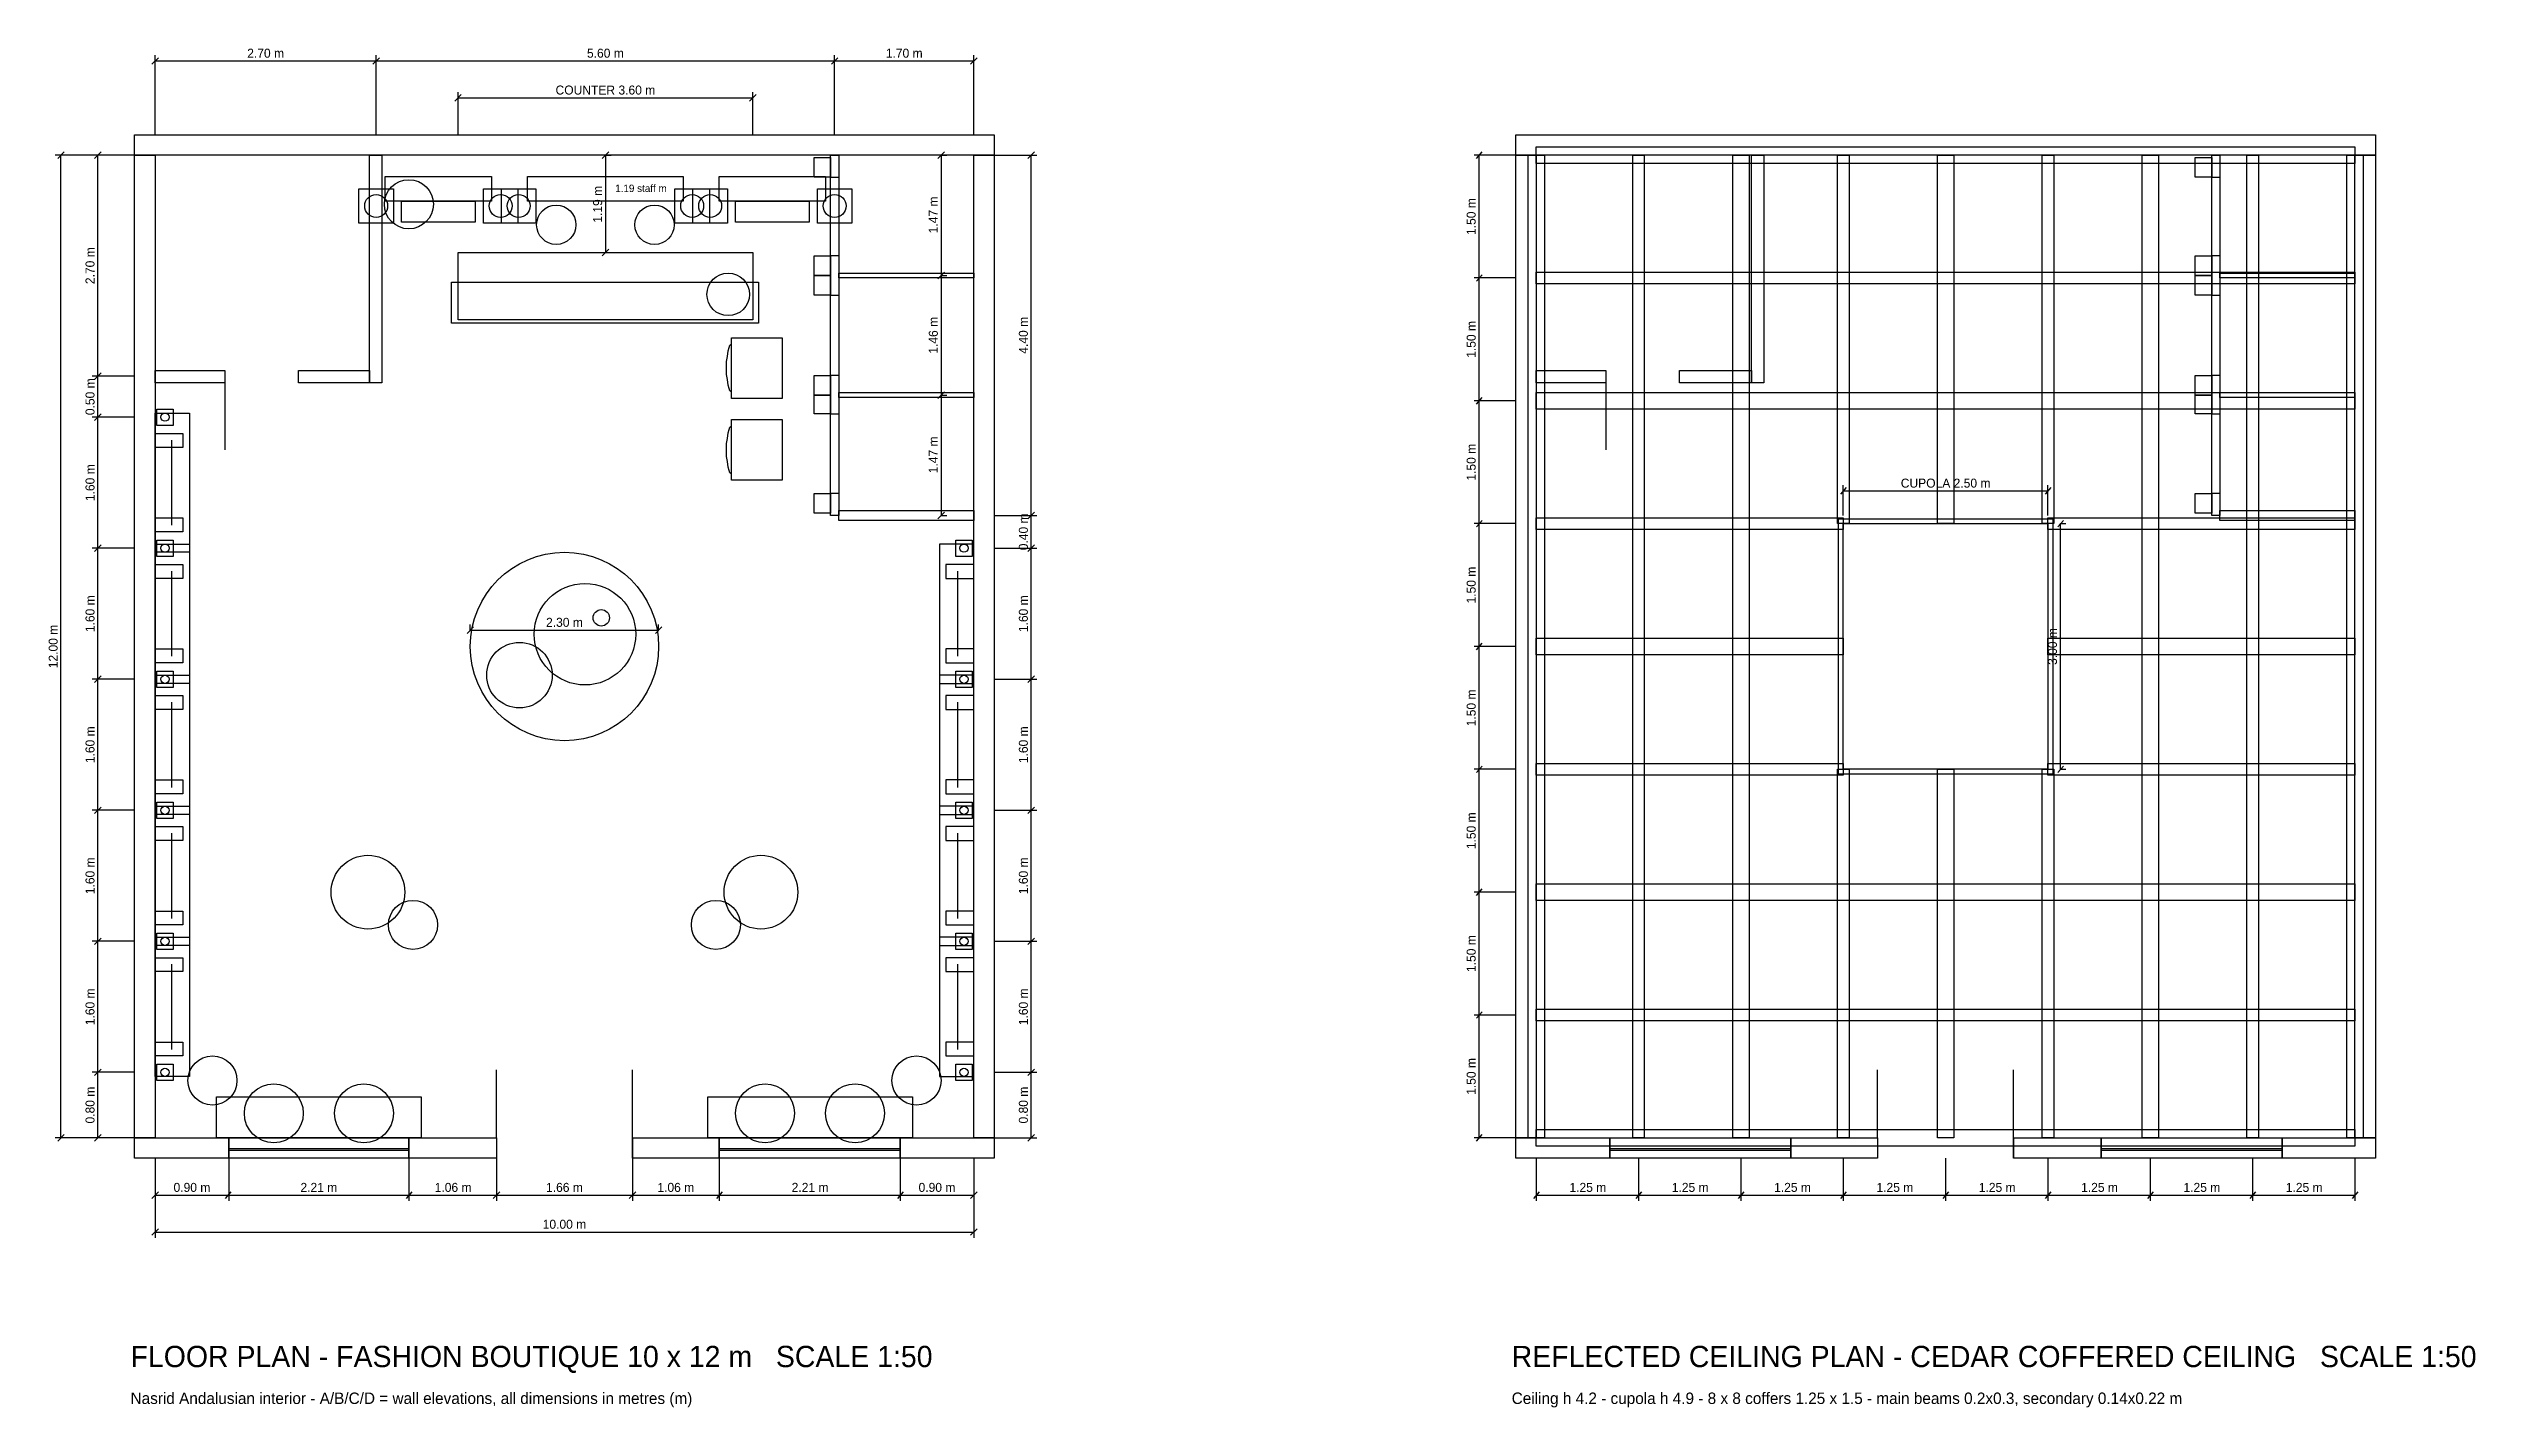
# Model space of a CAD drawing. Header units: metres. Extents: x 1 to 105, y 0 to 17.
# Drawn here: x 0.72 to 30.36, y -0.04 to 16.55 of the extents above; entities that cross this region are included whole.
import ezdxf
from ezdxf.enums import TextEntityAlignment as Align

# ---------------------------------------------------------------- set-up
doc = ezdxf.new("R2010")
doc.units = ezdxf.units.M
for name, color, linetype in [('A-DIM', 3, 'CONTINUOUS'), ('A-GLAZ', 4, 'CONTINUOUS'), ('A-TITLE', 7, 'CONTINUOUS'), ('A-WALL', 7, 'CONTINUOUS'), ('A-WALL-CUT', 7, 'CONTINUOUS'), ('I-CEIL', 30, 'CONTINUOUS'), ('I-FURN', 7, 'CONTINUOUS'), ('I-JOIN', 7, 'CONTINUOUS')]:
    doc.layers.add(name, color=color, linetype=linetype)

msp = doc.modelspace()

# ---------------------------------------------------------------- texts
at = {"layer": 'A-DIM'}
for s, p in [('2.70 m', (3.37, 16.44)), ('5.60 m', (7.52, 16.44)), ('1.70 m', (11.17, 16.44)), ('COUNTER 3.60 m', (7.52, 15.99)), ('CUPOLA 2.50 m', (23.89, 11.19)), ('2.30 m', (7.02, 9.49)), ('0.90 m', (2.47, 2.59)), ('2.21 m', (4.02, 2.59)), ('1.06 m', (5.66, 2.59)), ('1.66 m', (7.02, 2.59)), ('1.06 m', (8.38, 2.59)), ('2.21 m', (10.02, 2.59)), ('0.90 m', (11.57, 2.59)), ('1.25 m', (19.52, 2.59)), ('1.25 m', (20.77, 2.59)), ('1.25 m', (22.02, 2.59)), ('1.25 m', (23.27, 2.59)), ('1.25 m', (24.52, 2.59)), ('1.25 m', (25.77, 2.59)), ('1.25 m', (27.02, 2.59)), ('1.25 m', (28.27, 2.59)), ('10.00 m', (7.02, 2.14))]:
    msp.add_text(s, height=0.11, dxfattribs=at).set_placement(p, align=Align.CENTER)
for s, p in [('1.19 m', (7.48, 14.65)), ('1.47 m', (11.58, 14.52)), ('1.50 m', (18.15, 14.5)), ('2.70 m', (1.28, 13.9)), ('1.46 m', (11.58, 13.05)), ('4.40 m', (12.68, 13.05)), ('1.50 m', (18.15, 13)), ('0.50 m', (1.28, 12.3)), ('1.47 m', (11.58, 11.59)), ('1.50 m', (18.15, 11.5)), ('1.60 m', (1.28, 11.25)), ('0.40 m', (12.68, 10.65)), ('1.50 m', (18.15, 10)), ('1.60 m', (1.28, 9.65)), ('1.60 m', (12.68, 9.65)), ('12.00 m', (0.83, 9.25)), ('3.00 m', (25.25, 9.25)), ('1.50 m', (18.15, 8.5)), ('1.60 m', (1.28, 8.05)), ('1.60 m', (12.68, 8.05)), ('1.50 m', (18.15, 7)), ('1.60 m', (1.28, 6.45)), ('1.60 m', (12.68, 6.45)), ('1.50 m', (18.15, 5.5)), ('1.60 m', (1.28, 4.85)), ('1.60 m', (12.68, 4.85)), ('1.50 m', (18.15, 4)), ('0.80 m', (1.28, 3.65)), ('0.80 m', (12.68, 3.65))]:
    msp.add_text(s, height=0.11, rotation=90, dxfattribs=at).set_placement(p, align=Align.CENTER)
msp.add_text('1.19 staff m', height=0.09, dxfattribs=at).set_placement((7.64, 14.8))
at = {"layer": 'A-TITLE'}
for s, height, p in [('FLOOR PLAN - FASHION BOUTIQUE 10 x 12 m   SCALE 1:50', 0.26, (1.72, 0.45)), ('REFLECTED CEILING PLAN - CEDAR COFFERED CEILING   SCALE 1:50', 0.26, (18.59, 0.45)), ('Nasrid Andalusian interior - A/B/C/D = wall elevations, all dimensions in metres (m)', 0.14, (1.72, 0)), ('Ceiling h 4.2 - cupola h 4.9 - 8 x 8 coffers 1.25 x 1.5 - main beams 0.2x0.3, secondary 0.14x0.22 m', 0.14, (18.59, 0))]:
    msp.add_text(s, height=height, dxfattribs=at).set_placement(p)

# ---------------------------------------------------------------- linework, layer by layer
at = {"layer": 'A-DIM'}
for p, q in [((1.98, 16.36), (2.06, 16.44)), ((2.02, 15.5), (2.02, 16.47)), ((2.02, 16.4), (4.72, 16.4)), ((4.68, 16.36), (4.76, 16.44)), ((4.68, 16.36), (4.76, 16.44)), ((4.72, 15.5), (4.72, 16.47)), ((4.72, 15.5), (4.72, 16.47)), ((4.72, 16.4), (10.32, 16.4)), ((10.28, 16.36), (10.36, 16.44)), ((10.28, 16.36), (10.36, 16.44)), ((10.32, 15.5), (10.32, 16.47)), ((10.32, 15.5), (10.32, 16.47)), ((10.32, 16.4), (12.02, 16.4)), ((11.98, 16.36), (12.06, 16.44)), ((12.02, 15.5), (12.02, 16.47)), ((5.72, 15.5), (5.72, 16.02)), ((9.32, 15.5), (9.32, 16.02)), ((5.68, 15.91), (5.76, 15.99)), ((5.72, 15.95), (9.32, 15.95)), ((9.28, 15.91), (9.36, 15.99)), ((1.77, 15.25), (0.8, 15.25)), ((0.83, 15.21), (0.91, 15.29)), ((0.87, 3.25), (0.87, 15.25)), ((1.77, 15.25), (1.25, 15.25)), ((1.28, 15.21), (1.36, 15.29)), ((1.32, 12.55), (1.32, 15.25)), ((7.48, 15.21), (7.56, 15.29)), ((7.52, 15.25), (7.59, 15.25)), ((7.52, 15.25), (7.52, 14.06)), ((11.58, 15.21), (11.66, 15.29)), ((11.62, 15.25), (11.69, 15.25)), ((11.62, 15.25), (11.62, 13.78)), ((12.27, 15.25), (12.79, 15.25)), ((12.68, 15.21), (12.76, 15.29)), ((12.72, 10.85), (12.72, 15.25)), ((18.64, 15.25), (18.13, 15.25)), ((18.16, 15.21), (18.23, 15.29)), ((18.19, 15.25), (18.19, 13.75)), ((7.48, 14.02), (7.56, 14.1)), ((7.52, 14.06), (7.59, 14.06)), ((11.58, 13.74), (11.66, 13.82)), ((11.58, 13.74), (11.66, 13.82)), ((11.62, 13.78), (11.69, 13.78)), ((11.62, 13.78), (11.62, 12.32)), ((11.62, 13.78), (11.69, 13.78)), ((18.64, 13.75), (18.13, 13.75)), ((18.64, 13.75), (18.13, 13.75)), ((18.16, 13.71), (18.23, 13.79)), ((18.16, 13.71), (18.23, 13.79)), ((18.19, 13.75), (18.19, 12.25)), ((1.77, 12.55), (1.25, 12.55)), ((1.77, 12.55), (1.25, 12.55)), ((1.28, 12.51), (1.36, 12.59)), ((1.28, 12.51), (1.36, 12.59)), ((1.32, 12.05), (1.32, 12.55)), ((11.58, 12.28), (11.66, 12.36)), ((11.58, 12.28), (11.66, 12.36)), ((11.62, 12.32), (11.69, 12.32)), ((11.62, 12.32), (11.62, 10.85)), ((11.62, 12.32), (11.69, 12.32)), ((18.64, 12.25), (18.13, 12.25)), ((18.64, 12.25), (18.13, 12.25)), ((18.16, 12.21), (18.23, 12.29)), ((18.16, 12.21), (18.23, 12.29)), ((18.19, 12.25), (18.19, 10.75)), ((1.77, 12.05), (1.25, 12.05)), ((1.77, 12.05), (1.25, 12.05)), ((1.28, 12.01), (1.36, 12.09)), ((1.28, 12.01), (1.36, 12.09)), ((1.32, 10.45), (1.32, 12.05)), ((22.61, 11.11), (22.68, 11.19)), ((22.64, 10.85), (22.64, 11.22)), ((22.64, 11.15), (25.14, 11.15)), ((25.11, 11.11), (25.18, 11.19)), ((25.14, 10.85), (25.14, 11.22)), ((11.58, 10.81), (11.66, 10.89)), ((11.62, 10.85), (11.69, 10.85)), ((12.27, 10.85), (12.79, 10.85)), ((12.27, 10.85), (12.79, 10.85)), ((12.68, 10.81), (12.76, 10.89)), ((12.68, 10.81), (12.76, 10.89)), ((12.72, 10.45), (12.72, 10.85)), ((18.64, 10.75), (18.13, 10.75)), ((18.64, 10.75), (18.13, 10.75)), ((18.16, 10.71), (18.23, 10.79)), ((18.16, 10.71), (18.23, 10.79)), ((18.19, 10.75), (18.19, 9.25)), ((25.26, 10.71), (25.33, 10.79)), ((25.29, 10.75), (25.36, 10.75)), ((25.29, 10.75), (25.29, 7.75)), ((1.77, 10.45), (1.25, 10.45)), ((1.77, 10.45), (1.25, 10.45)), ((1.28, 10.41), (1.36, 10.49)), ((1.28, 10.41), (1.36, 10.49)), ((1.32, 8.85), (1.32, 10.45)), ((12.27, 10.45), (12.79, 10.45)), ((12.27, 10.45), (12.79, 10.45)), ((12.68, 10.41), (12.76, 10.49)), ((12.68, 10.41), (12.76, 10.49)), ((12.72, 8.85), (12.72, 10.45)), ((5.83, 9.41), (5.91, 9.49)), ((5.87, 9.45), (5.87, 9.52)), ((8.13, 9.41), (8.21, 9.49)), ((8.17, 9.45), (8.17, 9.52)), ((5.87, 9.45), (8.17, 9.45)), ((18.64, 9.25), (18.13, 9.25)), ((18.64, 9.25), (18.13, 9.25)), ((18.16, 9.21), (18.23, 9.29)), ((18.16, 9.21), (18.23, 9.29)), ((18.19, 9.25), (18.19, 7.75)), ((1.77, 8.85), (1.25, 8.85)), ((1.77, 8.85), (1.25, 8.85)), ((1.28, 8.81), (1.36, 8.89)), ((1.28, 8.81), (1.36, 8.89)), ((1.32, 7.25), (1.32, 8.85)), ((12.27, 8.85), (12.79, 8.85)), ((12.27, 8.85), (12.79, 8.85)), ((12.68, 8.81), (12.76, 8.89)), ((12.68, 8.81), (12.76, 8.89)), ((12.72, 7.25), (12.72, 8.85)), ((18.64, 7.75), (18.13, 7.75)), ((18.64, 7.75), (18.13, 7.75)), ((18.16, 7.71), (18.23, 7.79)), ((18.16, 7.71), (18.23, 7.79)), ((18.19, 7.75), (18.19, 6.25)), ((25.26, 7.71), (25.33, 7.79)), ((25.29, 7.75), (25.36, 7.75)), ((1.77, 7.25), (1.25, 7.25)), ((1.77, 7.25), (1.25, 7.25)), ((1.28, 7.21), (1.36, 7.29)), ((1.28, 7.21), (1.36, 7.29)), ((1.32, 5.65), (1.32, 7.25)), ((12.27, 7.25), (12.79, 7.25)), ((12.27, 7.25), (12.79, 7.25)), ((12.68, 7.21), (12.76, 7.29)), ((12.68, 7.21), (12.76, 7.29)), ((12.72, 5.65), (12.72, 7.25)), ((18.64, 6.25), (18.13, 6.25)), ((18.64, 6.25), (18.13, 6.25)), ((18.16, 6.21), (18.23, 6.29)), ((18.16, 6.21), (18.23, 6.29)), ((18.19, 6.25), (18.19, 4.75)), ((1.77, 5.65), (1.25, 5.65)), ((1.77, 5.65), (1.25, 5.65)), ((1.28, 5.61), (1.36, 5.69)), ((1.28, 5.61), (1.36, 5.69)), ((1.32, 4.05), (1.32, 5.65)), ((12.27, 5.65), (12.79, 5.65)), ((12.27, 5.65), (12.79, 5.65)), ((12.68, 5.61), (12.76, 5.69)), ((12.68, 5.61), (12.76, 5.69)), ((12.72, 4.05), (12.72, 5.65)), ((18.64, 4.75), (18.13, 4.75)), ((18.64, 4.75), (18.13, 4.75)), ((18.16, 4.71), (18.23, 4.79)), ((18.16, 4.71), (18.23, 4.79)), ((18.19, 4.75), (18.19, 3.25)), ((1.77, 4.05), (1.25, 4.05)), ((1.77, 4.05), (1.25, 4.05)), ((1.28, 4.01), (1.36, 4.09)), ((1.28, 4.01), (1.36, 4.09)), ((1.32, 3.25), (1.32, 4.05)), ((12.27, 4.05), (12.79, 4.05)), ((12.27, 4.05), (12.79, 4.05)), ((12.68, 4.01), (12.76, 4.09)), ((12.68, 4.01), (12.76, 4.09)), ((12.72, 3.25), (12.72, 4.05)), ((0.83, 3.21), (0.91, 3.29)), ((1.28, 3.21), (1.36, 3.29)), ((12.68, 3.21), (12.76, 3.29)), ((18.16, 3.21), (18.23, 3.29)), ((1.77, 3.25), (0.8, 3.25)), ((1.77, 3.25), (1.25, 3.25)), ((2.02, 3), (2.02, 2.03)), ((2.02, 3), (2.02, 2.48)), ((2.92, 3), (2.92, 2.48)), ((2.92, 3), (2.92, 2.48)), ((5.12, 3), (5.12, 2.48)), ((5.12, 3), (5.12, 2.48)), ((6.19, 3), (6.19, 2.48)), ((6.19, 3), (6.19, 2.48)), ((7.85, 3), (7.85, 2.48)), ((7.85, 3), (7.85, 2.48)), ((8.91, 3), (8.91, 2.48)), ((8.91, 3), (8.91, 2.48)), ((11.12, 3), (11.12, 2.48)), ((11.12, 3), (11.12, 2.48)), ((12.02, 3), (12.02, 2.03)), ((12.02, 3), (12.02, 2.48)), ((12.27, 3.25), (12.79, 3.25)), ((18.64, 3.25), (18.13, 3.25)), ((18.89, 3), (18.89, 2.48)), ((20.14, 3), (20.14, 2.48)), ((20.14, 3), (20.14, 2.48)), ((21.39, 3), (21.39, 2.48)), ((21.39, 3), (21.39, 2.48)), ((22.64, 3), (22.64, 2.48)), ((22.64, 3), (22.64, 2.48)), ((23.89, 3), (23.89, 2.48)), ((23.89, 3), (23.89, 2.48)), ((25.14, 3), (25.14, 2.48)), ((25.14, 3), (25.14, 2.48)), ((26.39, 3), (26.39, 2.48)), ((26.39, 3), (26.39, 2.48)), ((27.64, 3), (27.64, 2.48)), ((27.64, 3), (27.64, 2.48)), ((28.89, 3), (28.89, 2.48)), ((1.98, 2.51), (2.06, 2.59)), ((2.02, 2.55), (2.92, 2.55)), ((2.88, 2.51), (2.95, 2.59)), ((2.88, 2.51), (2.95, 2.59)), ((2.92, 2.55), (5.12, 2.55)), ((5.09, 2.51), (5.16, 2.59)), ((5.09, 2.51), (5.16, 2.59)), ((5.12, 2.55), (6.19, 2.55)), ((6.15, 2.51), (6.23, 2.59)), ((6.15, 2.51), (6.23, 2.59)), ((6.19, 2.55), (7.85, 2.55)), ((7.81, 2.51), (7.89, 2.59)), ((7.81, 2.51), (7.89, 2.59)), ((7.85, 2.55), (8.91, 2.55)), ((8.88, 2.51), (8.95, 2.59)), ((8.88, 2.51), (8.95, 2.59)), ((8.91, 2.55), (11.12, 2.55)), ((11.09, 2.51), (11.16, 2.59)), ((11.09, 2.51), (11.16, 2.59)), ((11.12, 2.55), (12.02, 2.55)), ((11.98, 2.51), (12.06, 2.59)), ((18.86, 2.51), (18.93, 2.59)), ((18.89, 2.55), (20.14, 2.55)), ((20.11, 2.51), (20.18, 2.59)), ((20.11, 2.51), (20.18, 2.59)), ((20.14, 2.55), (21.39, 2.55)), ((21.36, 2.51), (21.43, 2.59)), ((21.36, 2.51), (21.43, 2.59)), ((21.39, 2.55), (22.64, 2.55)), ((22.61, 2.51), (22.68, 2.59)), ((22.61, 2.51), (22.68, 2.59)), ((22.64, 2.55), (23.89, 2.55)), ((23.86, 2.51), (23.93, 2.59)), ((23.86, 2.51), (23.93, 2.59)), ((23.89, 2.55), (25.14, 2.55)), ((25.11, 2.51), (25.18, 2.59)), ((25.11, 2.51), (25.18, 2.59)), ((25.14, 2.55), (26.39, 2.55)), ((26.36, 2.51), (26.43, 2.59)), ((26.36, 2.51), (26.43, 2.59)), ((26.39, 2.55), (27.64, 2.55)), ((27.61, 2.51), (27.68, 2.59)), ((27.61, 2.51), (27.68, 2.59)), ((27.64, 2.55), (28.89, 2.55)), ((28.86, 2.51), (28.93, 2.59)), ((1.98, 2.06), (2.06, 2.14)), ((2.02, 2.1), (12.02, 2.1)), ((11.98, 2.06), (12.06, 2.14))]:
    msp.add_line(p, q, dxfattribs=at)
at = {"layer": 'A-GLAZ'}
for p, q in [((6.19, 3.25), (6.19, 4.08)), ((7.85, 3.25), (7.85, 4.08)), ((23.06, 3.25), (23.06, 4.08)), ((24.72, 3.25), (24.72, 4.08)), ((2.92, 3.12), (5.12, 3.12)), ((2.92, 3.1), (5.12, 3.1)), ((8.91, 3.12), (11.12, 3.12)), ((8.91, 3.1), (11.12, 3.1)), ((19.79, 3.12), (22, 3.12)), ((19.79, 3.1), (22, 3.1)), ((25.79, 3.12), (28, 3.12)), ((25.79, 3.1), (28, 3.1))]:
    msp.add_line(p, q, dxfattribs=at)
at = {"layer": 'A-WALL'}
for p, q in [((2.87, 12.55), (2.87, 11.65)), ((19.74, 12.55), (19.74, 11.65)), ((6.19, 3.25), (6.19, 3)), ((7.85, 3.25), (7.85, 3)), ((23.06, 3.25), (23.06, 3)), ((24.72, 3.25), (24.72, 3))]:
    msp.add_line(p, q, dxfattribs=at)
for points in [[(10.27, 14.98), (10.37, 14.98), (10.37, 14.02), (10.27, 14.02)], [(27.14, 14.98), (27.24, 14.98), (27.24, 14.02), (27.14, 14.02)], [(10.27, 13.54), (10.37, 13.54), (10.37, 12.56), (10.27, 12.56)], [(27.14, 13.54), (27.24, 13.54), (27.24, 12.56), (27.14, 12.56)], [(10.27, 12.09), (10.37, 12.09), (10.37, 11.12), (10.27, 11.12)], [(27.14, 12.09), (27.24, 12.09), (27.24, 11.12), (27.14, 11.12)], [(2.92, 3.25), (5.12, 3.25), (5.12, 3), (2.92, 3)], [(8.91, 3.25), (11.12, 3.25), (11.12, 3), (8.91, 3)], [(19.79, 3.25), (22, 3.25), (22, 3), (19.79, 3)], [(25.79, 3.25), (28, 3.25), (28, 3), (25.79, 3)]]:
    msp.add_lwpolyline(points, close=True, dxfattribs=at)
at = {"layer": 'A-WALL-CUT'}
for points in [[(1.77, 15.5), (12.27, 15.5), (12.27, 15.25), (1.77, 15.25)], [(18.64, 15.5), (29.14, 15.5), (29.14, 15.25), (18.64, 15.25)], [(1.77, 15.25), (2.02, 15.25), (2.02, 3.25), (1.77, 3.25)], [(4.64, 15.25), (4.79, 15.25), (4.79, 12.47), (4.64, 12.47)], [(10.27, 15.25), (10.37, 15.25), (10.37, 10.85), (10.27, 10.85)], [(12.02, 15.25), (12.27, 15.25), (12.27, 3.25), (12.02, 3.25)], [(18.64, 15.25), (18.89, 15.25), (18.89, 3.25), (18.64, 3.25)], [(21.52, 15.25), (21.67, 15.25), (21.67, 12.47), (21.52, 12.47)], [(27.14, 15.25), (27.24, 15.25), (27.24, 10.85), (27.14, 10.85)], [(28.89, 15.25), (29.14, 15.25), (29.14, 3.25), (28.89, 3.25)], [(2.02, 12.62), (2.87, 12.62), (2.87, 12.47), (2.02, 12.47)], [(3.77, 12.62), (4.64, 12.62), (4.64, 12.47), (3.77, 12.47)], [(18.89, 12.62), (19.74, 12.62), (19.74, 12.47), (18.89, 12.47)], [(20.64, 12.62), (21.52, 12.62), (21.52, 12.47), (20.64, 12.47)], [(10.37, 10.91), (12.02, 10.91), (12.02, 10.79), (10.37, 10.79)], [(27.24, 10.91), (28.89, 10.91), (28.89, 10.79), (27.24, 10.79)], [(1.77, 3.25), (2.92, 3.25), (2.92, 3), (1.77, 3)], [(5.12, 3.25), (6.19, 3.25), (6.19, 3), (5.12, 3)], [(7.85, 3.25), (8.91, 3.25), (8.91, 3), (7.85, 3)], [(11.12, 3.25), (12.27, 3.25), (12.27, 3), (11.12, 3)], [(18.64, 3.25), (19.79, 3.25), (19.79, 3), (18.64, 3)], [(22, 3.25), (23.06, 3.25), (23.06, 3), (22, 3)], [(24.72, 3.25), (25.79, 3.25), (25.79, 3), (24.72, 3)], [(28, 3.25), (29.14, 3.25), (29.14, 3), (28, 3)]]:
    msp.add_lwpolyline(points, close=True, dxfattribs=at)
at = {"layer": 'I-CEIL'}
for points in [[(18.79, 15.25), (18.99, 15.25), (18.99, 3.25), (18.79, 3.25)], [(18.89, 15.35), (28.89, 15.35), (28.89, 15.15), (18.89, 15.15)], [(20.07, 15.25), (20.21, 15.25), (20.21, 3.25), (20.07, 3.25)], [(21.29, 15.25), (21.49, 15.25), (21.49, 3.25), (21.29, 3.25)], [(22.57, 15.25), (22.71, 15.25), (22.71, 10.75), (22.57, 10.75)], [(23.79, 15.25), (23.99, 15.25), (23.99, 10.75), (23.79, 10.75)], [(25.07, 15.25), (25.21, 15.25), (25.21, 10.75), (25.07, 10.75)], [(26.29, 15.25), (26.49, 15.25), (26.49, 3.25), (26.29, 3.25)], [(27.57, 15.25), (27.71, 15.25), (27.71, 3.25), (27.57, 3.25)], [(28.79, 15.25), (28.99, 15.25), (28.99, 3.25), (28.79, 3.25)], [(18.89, 13.82), (28.89, 13.82), (28.89, 13.68), (18.89, 13.68)], [(18.89, 12.35), (28.89, 12.35), (28.89, 12.15), (18.89, 12.15)], [(18.89, 10.82), (22.64, 10.82), (22.64, 10.68), (18.89, 10.68)], [(22.58, 10.81), (25.2, 10.81), (25.2, 7.69), (22.58, 7.69)], [(22.64, 10.75), (25.14, 10.75), (25.14, 7.75), (22.64, 7.75)], [(25.14, 10.82), (28.89, 10.82), (28.89, 10.68), (25.14, 10.68)], [(18.89, 9.35), (22.64, 9.35), (22.64, 9.15), (18.89, 9.15)], [(25.14, 9.35), (28.89, 9.35), (28.89, 9.15), (25.14, 9.15)], [(18.89, 7.82), (22.64, 7.82), (22.64, 7.68), (18.89, 7.68)], [(22.57, 7.75), (22.71, 7.75), (22.71, 3.25), (22.57, 3.25)], [(23.79, 7.75), (23.99, 7.75), (23.99, 3.25), (23.79, 3.25)], [(25.07, 7.75), (25.21, 7.75), (25.21, 3.25), (25.07, 3.25)], [(25.14, 7.82), (28.89, 7.82), (28.89, 7.68), (25.14, 7.68)], [(18.89, 6.35), (28.89, 6.35), (28.89, 6.15), (18.89, 6.15)], [(18.89, 4.82), (28.89, 4.82), (28.89, 4.68), (18.89, 4.68)], [(18.89, 3.35), (28.89, 3.35), (28.89, 3.15), (18.89, 3.15)]]:
    msp.add_lwpolyline(points, close=True, dxfattribs=at)
at = {"layer": 'I-FURN'}
for p, q in [((2.22, 11.77), (2.22, 10.73)), ((2.22, 10.17), (2.22, 9.13)), ((11.82, 10.17), (11.82, 9.13)), ((2.22, 8.57), (2.22, 7.53)), ((11.82, 8.57), (11.82, 7.53)), ((2.22, 6.97), (2.22, 5.93)), ((11.82, 6.97), (11.82, 5.93)), ((2.22, 5.37), (2.22, 4.33)), ((11.82, 5.37), (11.82, 4.33))]:
    msp.add_line(p, q, dxfattribs=at)
for points in [[(5.03, 14.69), (5.93, 14.69), (5.93, 14.43), (5.03, 14.43)], [(9.11, 14.69), (10.01, 14.69), (10.01, 14.43), (9.11, 14.43)], [(9.06, 13.02), (9.68, 13.02), (9.68, 12.28), (9.06, 12.28)], [(9.06, 12.02), (9.68, 12.02), (9.68, 11.28), (9.06, 11.28)]]:
    msp.add_lwpolyline(points, close=True, dxfattribs=at)
for points in [[(9.06, 12.36), (9.04, 12.37), (9.03, 12.4), (9.02, 12.44), (9.01, 12.51), (9, 12.57), (9, 12.65), (9, 12.73), (9.01, 12.79), (9.02, 12.86), (9.03, 12.9), (9.04, 12.93), (9.06, 12.94)], [(9.06, 11.36), (9.04, 11.37), (9.03, 11.4), (9.02, 11.44), (9.01, 11.51), (9, 11.57), (9, 11.65), (9, 11.73), (9.01, 11.79), (9.02, 11.86), (9.03, 11.9), (9.04, 11.93), (9.06, 11.94)]]:
    msp.add_lwpolyline(points, dxfattribs=at)
for centre, radius in [((5.12, 14.65), 0.3), ((6.92, 14.4), 0.24), ((8.12, 14.4), 0.24), ((9.02, 13.55), 0.26), ((7.47, 9.6), 0.1), ((6.47, 8.9), 0.4), ((2.72, 3.95), 0.3), ((11.32, 3.95), 0.3), ((3.47, 3.55), 0.36), ((4.57, 3.55), 0.36), ((9.47, 3.55), 0.36), ((10.57, 3.55), 0.36)]:
    msp.add_circle(centre, radius, dxfattribs=at)
at = {"layer": 'I-JOIN'}
for points in [[(10.07, 15.22), (10.27, 15.22), (10.27, 14.98), (10.07, 14.98)], [(26.94, 15.22), (27.14, 15.22), (27.14, 14.98), (26.94, 14.98)], [(4.51, 14.84), (4.93, 14.84), (4.93, 14.42), (4.51, 14.42)], [(4.83, 14.99), (6.13, 14.99), (6.13, 14.69), (4.83, 14.69)], [(6.03, 14.84), (6.45, 14.84), (6.45, 14.42), (6.03, 14.42)], [(6.25, 14.84), (6.67, 14.84), (6.67, 14.42), (6.25, 14.42)], [(6.57, 14.99), (8.47, 14.99), (8.47, 14.69), (6.57, 14.69)], [(8.37, 14.84), (8.79, 14.84), (8.79, 14.42), (8.37, 14.42)], [(8.59, 14.84), (9.01, 14.84), (9.01, 14.42), (8.59, 14.42)], [(8.91, 14.99), (10.21, 14.99), (10.21, 14.69), (8.91, 14.69)], [(10.11, 14.84), (10.53, 14.84), (10.53, 14.42), (10.11, 14.42)], [(5.72, 14.06), (9.32, 14.06), (9.32, 13.24), (5.72, 13.24)], [(10.07, 14.02), (10.27, 14.02), (10.27, 13.78), (10.07, 13.78)], [(26.94, 14.02), (27.14, 14.02), (27.14, 13.78), (26.94, 13.78)], [(5.64, 13.7), (9.39, 13.7), (9.39, 13.2), (5.64, 13.2)], [(10.07, 13.78), (10.27, 13.78), (10.27, 13.54), (10.07, 13.54)], [(10.37, 13.81), (12.02, 13.81), (12.02, 13.75), (10.37, 13.75)], [(26.94, 13.78), (27.14, 13.78), (27.14, 13.54), (26.94, 13.54)], [(27.24, 13.81), (28.89, 13.81), (28.89, 13.75), (27.24, 13.75)], [(10.07, 12.56), (10.27, 12.56), (10.27, 12.32), (10.07, 12.32)], [(26.94, 12.56), (27.14, 12.56), (27.14, 12.32), (26.94, 12.32)], [(10.07, 12.32), (10.27, 12.32), (10.27, 12.09), (10.07, 12.09)], [(10.37, 12.35), (12.02, 12.35), (12.02, 12.29), (10.37, 12.29)], [(26.94, 12.32), (27.14, 12.32), (27.14, 12.09), (26.94, 12.09)], [(27.24, 12.35), (28.89, 12.35), (28.89, 12.29), (27.24, 12.29)], [(2.02, 12.1), (2.44, 12.1), (2.44, 10.4), (2.02, 10.4)], [(2.04, 12.15), (2.24, 12.15), (2.24, 11.95), (2.04, 11.95)], [(2.02, 11.85), (2.36, 11.85), (2.36, 11.68), (2.02, 11.68)], [(10.07, 11.12), (10.27, 11.12), (10.27, 10.88), (10.07, 10.88)], [(26.94, 11.12), (27.14, 11.12), (27.14, 10.88), (26.94, 10.88)], [(2.02, 10.82), (2.36, 10.82), (2.36, 10.65), (2.02, 10.65)], [(2.02, 10.5), (2.44, 10.5), (2.44, 8.8), (2.02, 8.8)], [(2.04, 10.55), (2.24, 10.55), (2.24, 10.35), (2.04, 10.35)], [(12.02, 10.5), (11.6, 10.5), (11.6, 8.8), (12.02, 8.8)], [(11.8, 10.55), (12, 10.55), (12, 10.35), (11.8, 10.35)], [(2.02, 10.25), (2.36, 10.25), (2.36, 10.08), (2.02, 10.08)], [(12.02, 10.25), (11.68, 10.25), (11.68, 10.08), (12.02, 10.08)], [(2.02, 9.22), (2.36, 9.22), (2.36, 9.05), (2.02, 9.05)], [(12.02, 9.22), (11.68, 9.22), (11.68, 9.05), (12.02, 9.05)], [(2.02, 8.9), (2.44, 8.9), (2.44, 7.2), (2.02, 7.2)], [(2.04, 8.95), (2.24, 8.95), (2.24, 8.75), (2.04, 8.75)], [(12.02, 8.9), (11.6, 8.9), (11.6, 7.2), (12.02, 7.2)], [(11.8, 8.95), (12, 8.95), (12, 8.75), (11.8, 8.75)], [(2.02, 8.65), (2.36, 8.65), (2.36, 8.48), (2.02, 8.48)], [(12.02, 8.65), (11.68, 8.65), (11.68, 8.48), (12.02, 8.48)], [(2.02, 7.62), (2.36, 7.62), (2.36, 7.45), (2.02, 7.45)], [(12.02, 7.62), (11.68, 7.62), (11.68, 7.45), (12.02, 7.45)], [(2.02, 7.3), (2.44, 7.3), (2.44, 5.6), (2.02, 5.6)], [(2.04, 7.35), (2.24, 7.35), (2.24, 7.15), (2.04, 7.15)], [(12.02, 7.3), (11.6, 7.3), (11.6, 5.6), (12.02, 5.6)], [(11.8, 7.35), (12, 7.35), (12, 7.15), (11.8, 7.15)], [(2.02, 7.05), (2.36, 7.05), (2.36, 6.88), (2.02, 6.88)], [(12.02, 7.05), (11.68, 7.05), (11.68, 6.88), (12.02, 6.88)], [(2.02, 6.02), (2.36, 6.02), (2.36, 5.85), (2.02, 5.85)], [(12.02, 6.02), (11.68, 6.02), (11.68, 5.85), (12.02, 5.85)], [(2.02, 5.7), (2.44, 5.7), (2.44, 4), (2.02, 4)], [(2.04, 5.75), (2.24, 5.75), (2.24, 5.55), (2.04, 5.55)], [(12.02, 5.7), (11.6, 5.7), (11.6, 4), (12.02, 4)], [(11.8, 5.75), (12, 5.75), (12, 5.55), (11.8, 5.55)], [(2.02, 5.45), (2.36, 5.45), (2.36, 5.28), (2.02, 5.28)], [(12.02, 5.45), (11.68, 5.45), (11.68, 5.28), (12.02, 5.28)], [(2.02, 4.42), (2.36, 4.42), (2.36, 4.25), (2.02, 4.25)], [(12.02, 4.42), (11.68, 4.42), (11.68, 4.25), (12.02, 4.25)], [(2.04, 4.15), (2.24, 4.15), (2.24, 3.95), (2.04, 3.95)], [(11.8, 4.15), (12, 4.15), (12, 3.95), (11.8, 3.95)], [(2.77, 3.75), (5.27, 3.75), (5.27, 3.25), (2.77, 3.25)], [(8.77, 3.75), (11.27, 3.75), (11.27, 3.25), (8.77, 3.25)]]:
    msp.add_lwpolyline(points, close=True, dxfattribs=at)
for centre, radius in [((4.72, 14.63), 0.14), ((6.24, 14.63), 0.14), ((6.46, 14.63), 0.14), ((8.58, 14.63), 0.14), ((8.8, 14.63), 0.14), ((10.32, 14.63), 0.14), ((2.14, 12.05), 0.05), ((2.14, 10.45), 0.05), ((7.02, 9.25), 1.15), ((11.9, 10.45), 0.05), ((7.27, 9.4), 0.62), ((2.14, 8.85), 0.05), ((11.9, 8.85), 0.05), ((2.14, 7.25), 0.05), ((11.9, 7.25), 0.05), ((4.62, 6.25), 0.45), ((9.42, 6.25), 0.45), ((5.17, 5.85), 0.3), ((8.87, 5.85), 0.3), ((2.14, 5.65), 0.05), ((11.9, 5.65), 0.05), ((2.14, 4.05), 0.05), ((11.9, 4.05), 0.05)]:
    msp.add_circle(centre, radius, dxfattribs=at)

msp.set_redraw_order([(e.dxf.handle, doc.entitydb.next_handle()) for e in msp.query("TEXT MTEXT ATTDEF DIMENSION ARC_DIMENSION")])  # texts and dimensions are drawn at this point

doc.saveas('drawing.dxf')
